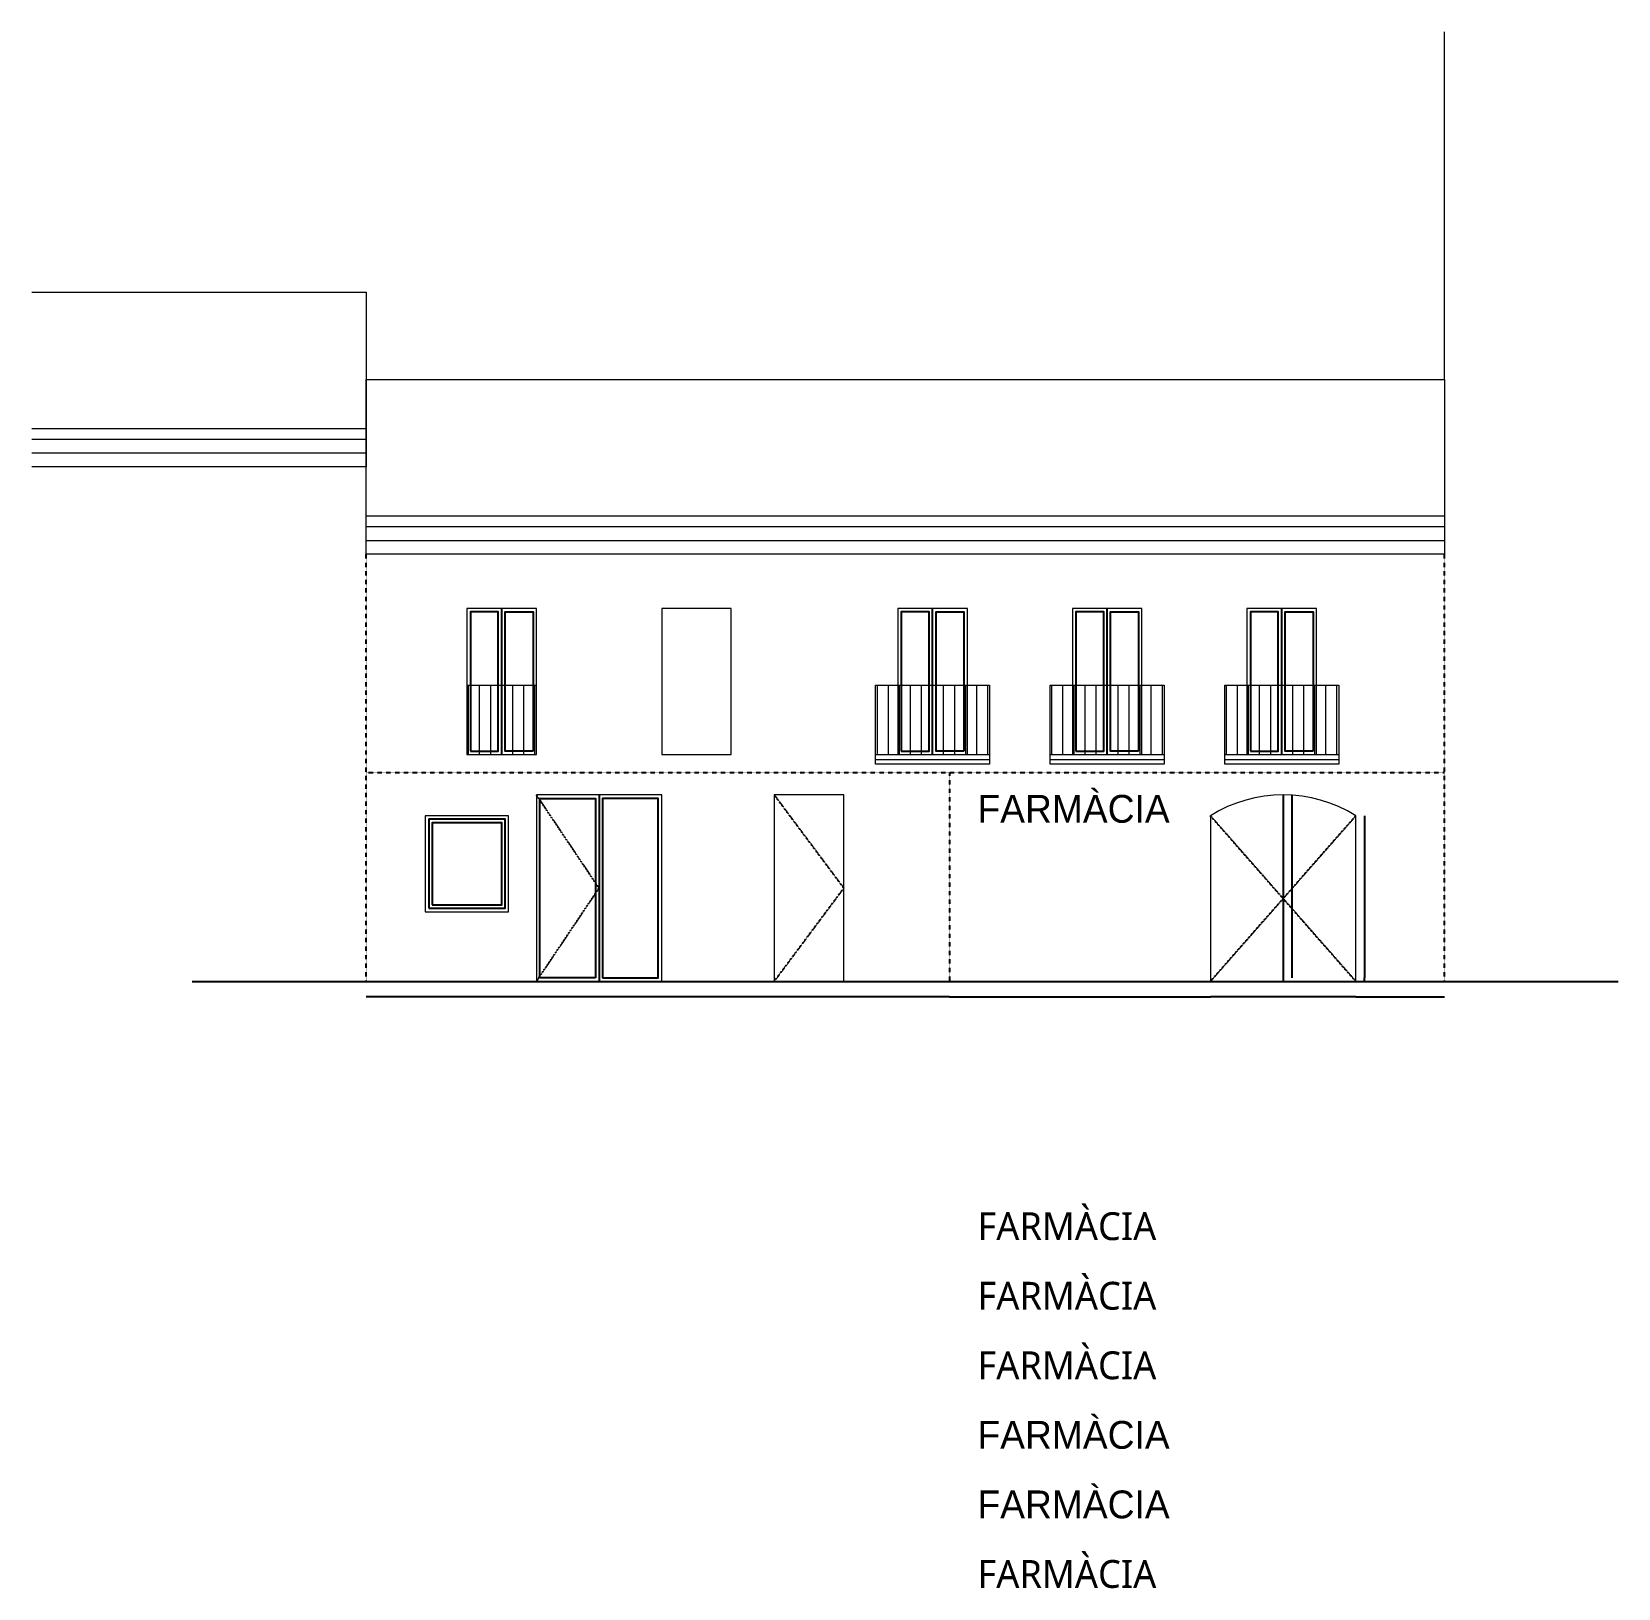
# Model space of a CAD drawing. Extents: x -50 to 69572, y -29139 to 50177.
# Drawn here: x 46762 to 69572, y 3581 to 25959 of the extents above; entities that cross this region are included whole.
import ezdxf

# ---------------------------------------------------------------- set-up
doc = ezdxf.new("R2010")
doc.units = 0
doc.header["$PDMODE"] = 1
doc.linetypes.add('ACAD_ISO03W100', pattern=[30, 12, -18])
doc.layers.get('DEFPOINTS').update_dxf_attribs({"color": 20})
for name, color, linetype in [('COTES', 123, 'Continuous'), ('DISCONTINUA', 52, 'ACAD_ISO03W100'), ('FUSTERIES', 144, 'Continuous'), ('PARETS', 6, 'Continuous')]:
    doc.layers.add(name, color=color, linetype=linetype)
doc.layers.add('PROJECCIÓ', color=52, linetype='Continuous', lineweight=13)
doc.layers.add('PROJECCIÓ SUAU', color=151, linetype='Continuous', lineweight=9)
doc.styles.add('ARIAL', font='')
doc.styles.get('ARIAL').set_extended_font_data('Century Gothic')
doc.dimstyles.new('Cotes Arnau', dxfattribs={"dimtxt": 0.1, "dimasz": 0.05, "dimexe": 0.05, "dimexo": 0.35, "dimgap": 0.04, "dimtad": 1, "dimlfac": 100, "dimrnd": 0.5, "dimtxsty": 'ARIAL', "dimblk1": 'Punta Cota', "dimblk2": 'Punta Cota Final', "dimsah": 1, "dimcen": 0, "dimse1": 1, "dimse2": 1, "dimadec": 0, "dimazin": 0, "dimtfac": 0.07, "dimtix": 1, "dimtmove": 0, "dimatfit": 2, "dimldrblk": 'NONE', "dimfxl": 0.05, "dimtolj": 1, "dimtzin": 0, "dimarcsym": 0})

msp = doc.modelspace()

# ---------------------------------------------------------------- texts
at = {"char_height": 400, "attachment_point": 1, "style": 'ARIAL'}
for s, insert in [('{\\f@Microsoft YaHei UI|b0|i0|c0|p34;FARMÀCIA}', (60359.05148, 8986.6691)), ('{\\f@Yu Gothic|b0|i0|c0|p34;FARMÀCIA}', (60359.05148, 7986.6691)), ('{\\f@Yu Gothic Light|b0|i0|c0|p34;FARMÀCIA}', (60359.05148, 6986.6691)), ('{\\fBahnschrift Light|b0|i0|c0|p34;FARMÀCIA}', (60359.05148, 5986.6691)), ('{\\fMontserrat|b0|i0|c0|p2;FARMÀCIA}', (60359.05148, 4986.6691)), ('{\\f@Malgun Gothic|b0|i0|c0|p34;FARMÀCIA}', (60359.05148, 3986.6691))]:
    msp.add_mtext_dynamic_manual_height_columns(s, width=3102.0869357, gutter_width=11250, heights=[0], dxfattribs=dict(at, insert=insert))
at = {"layer": 'FUSTERIES', "insert": (60359.05148, 14986.6691), "char_height": 400, "attachment_point": 1, "style": 'ARIAL'}
msp.add_mtext_dynamic_manual_height_columns('{\\fMontserrat|b0|i0|c0|p2;FARMÀCIA}', width=3102.0869357, gutter_width=11250, heights=[0], dxfattribs=at)

# ---------------------------------------------------------------- blocks, each defined once
blk = doc.blocks.new('Punta Cota')
blk.add_line((0, -1), (0, 1))
blk = doc.blocks.new('Punta Cota Final')
blk.add_line((0, 1), (0, -1))
blk = doc.blocks.new('*D134')
at = {"layer": 'COTES', "color": 0, "linetype": 'ByBlock', "lineweight": -2, "transparency": 16777216}
blk.add_line((59959, 12082), (63709, 12082), dxfattribs=at)
at = {"layer": 'DEFPOINTS', "color": 0, "linetype": 'ByBlock', "transparency": 16777216}
for p in [(63709, 13307), (59959, 12307), (63709, 12082)]:
    blk.add_point(p, dxfattribs=at)
at = {"layer": 'COTES', "color": 0, "linetype": 'ByBlock', "lineweight": -2, "transparency": 16777216, "xscale": 0.03750000000000001, "yscale": 0.03750000000000001, "zscale": 0.03750000000000001, "rotation": 180}
blk.add_blockref('Punta Cota', (59959, 12082), dxfattribs=at)
at = {"layer": 'COTES', "color": 0, "linetype": 'ByBlock', "lineweight": -2, "transparency": 16777216, "xscale": 0.03750000000000001, "yscale": 0.03750000000000001, "zscale": 0.03750000000000001}
blk.add_blockref('Punta Cota Final', (63709, 12082), dxfattribs=at)
at = {"layer": 'COTES', "color": 0, "linetype": 'ByBlock', "transparency": 16777216, "insert": (61834, 12082), "char_height": 0.075, "attachment_point": 5, "style": 'ARIAL'}
blk.add_mtext('\\A1;375000', dxfattribs=at)
blk = doc.blocks.new('_None')
blk = doc.blocks.new('*D135')
at = {"layer": 'COTES', "color": 0, "linetype": 'ByBlock', "lineweight": -2, "transparency": 16777216}
blk.add_line((65799, 12082), (63709, 12082), dxfattribs=at)
at = {"layer": 'DEFPOINTS', "color": 0, "linetype": 'ByBlock', "transparency": 16777216}
for p in [(63709, 13307), (65799, 13307), (63709, 12082)]:
    blk.add_point(p, dxfattribs=at)
at = {"layer": 'COTES', "color": 0, "linetype": 'ByBlock', "lineweight": -2, "transparency": 16777216, "xscale": 0.03750000000000001, "yscale": 0.03750000000000001, "zscale": 0.03750000000000001}
for name, p, rotation in [('Punta Cota Final', (63709, 12082), 180.0000850010316), ('Punta Cota', (65799, 12082), 8.500103157338401e-05)]:
    blk.add_blockref(name, p, dxfattribs=dict(at, rotation=rotation))
at = {"layer": 'COTES', "color": 0, "linetype": 'ByBlock', "transparency": 16777216, "insert": (64754, 12082), "char_height": 0.075, "attachment_point": 5, "rotation": 0.0001, "style": 'ARIAL'}
blk.add_mtext('\\A1;209000', dxfattribs=at)
blk = doc.blocks.new('*D136')
at = {"layer": 'COTES', "color": 0, "linetype": 'ByBlock', "lineweight": -2, "transparency": 16777216}
blk.add_line((65799, 12082), (67072, 12082), dxfattribs=at)
at = {"layer": 'DEFPOINTS', "color": 0, "linetype": 'ByBlock', "transparency": 16777216}
for p in [(65799, 13307), (67072, 13307), (67072, 12082)]:
    blk.add_point(p, dxfattribs=at)
at = {"layer": 'COTES', "color": 0, "linetype": 'ByBlock', "lineweight": -2, "transparency": 16777216, "xscale": 0.03750000000000001, "yscale": 0.03750000000000001, "zscale": 0.03750000000000001}
for name, p, rotation in [('Punta Cota', (65799, 12082), 179.9999149989683), ('Punta Cota Final', (67072, 12082), 359.9999149989683)]:
    blk.add_blockref(name, p, dxfattribs=dict(at, rotation=rotation))
at = {"layer": 'COTES', "color": 0, "linetype": 'ByBlock', "transparency": 16777216, "insert": (66436, 12082), "char_height": 0.075, "attachment_point": 5, "rotation": 359.9999, "style": 'ARIAL'}
blk.add_mtext('\\A1;127309', dxfattribs=at)
blk = doc.blocks.new('*D137')
at = {"layer": 'COTES', "color": 0, "linetype": 'ByBlock', "lineweight": -2, "transparency": 16777216}
blk.add_line((64879, 14987), (64879, 12357), dxfattribs=at)
at = {"layer": 'DEFPOINTS', "color": 0, "linetype": 'ByBlock', "transparency": 16777216}
for p in [(64754, 14987), (64754, 12357), (64879, 12357)]:
    blk.add_point(p, dxfattribs=at)
at = {"layer": 'COTES', "color": 0, "linetype": 'ByBlock', "lineweight": -2, "transparency": 16777216, "xscale": 0.03750000000000001, "yscale": 0.03750000000000001, "zscale": 0.03750000000000001}
for name, p, rotation in [('Punta Cota', (64879, 14987), 90), ('Punta Cota Final', (64879, 12357), 270)]:
    blk.add_blockref(name, p, dxfattribs=dict(at, rotation=rotation))
at = {"layer": 'COTES', "color": 0, "linetype": 'ByBlock', "transparency": 16777216, "insert": (64879, 13672), "char_height": 0.075, "attachment_point": 5, "rotation": 90, "style": 'ARIAL'}
blk.add_mtext('\\A1;263000', dxfattribs=at)
blk = doc.blocks.new('*D138')
at = {"layer": 'COTES', "color": 0, "linetype": 'ByBlock', "lineweight": -2, "transparency": 16777216}
blk.add_line((65924, 14687), (65924, 12357), dxfattribs=at)
at = {"layer": 'DEFPOINTS', "color": 0, "linetype": 'ByBlock', "transparency": 16777216}
for p in [(65799, 14687), (65799, 12357), (65924, 12357)]:
    blk.add_point(p, dxfattribs=at)
at = {"layer": 'COTES', "color": 0, "linetype": 'ByBlock', "lineweight": -2, "transparency": 16777216, "xscale": 0.03750000000000001, "yscale": 0.03750000000000001, "zscale": 0.03750000000000001}
for name, p, rotation in [('Punta Cota', (65924, 14687), 90), ('Punta Cota Final', (65924, 12357), 270)]:
    blk.add_blockref(name, p, dxfattribs=dict(at, rotation=rotation))
at = {"layer": 'COTES', "color": 0, "linetype": 'ByBlock', "transparency": 16777216, "insert": (65924, 13522), "char_height": 0.075, "attachment_point": 5, "rotation": 90, "style": 'ARIAL'}
blk.add_mtext('\\A1;233000', dxfattribs=at)
blk = doc.blocks.new('*D133')
at = {"layer": 'COTES', "color": 0, "linetype": 'ByBlock', "lineweight": -2, "transparency": 16777216}
blk.add_line((65924, 12307), (65924, 12357), dxfattribs=at)
at = {"layer": 'DEFPOINTS', "color": 0, "linetype": 'ByBlock', "transparency": 16777216}
for p in [(65799, 12357), (65924, 12357), (65799, 12307)]:
    blk.add_point(p, dxfattribs=at)
at = {"layer": 'COTES', "color": 0, "linetype": 'ByBlock', "lineweight": -2, "transparency": 16777216, "xscale": 0.03750000000000001, "yscale": 0.03750000000000001, "zscale": 0.03750000000000001}
for name, p, rotation in [('Punta Cota Final', (65924, 12357), 90), ('Punta Cota', (65924, 12307), 270)]:
    blk.add_blockref(name, p, dxfattribs=dict(at, rotation=rotation))
at = {"layer": 'COTES', "color": 0, "linetype": 'ByBlock', "transparency": 16777216, "insert": (65924, 12332), "char_height": 0.075, "attachment_point": 5, "rotation": 90, "style": 'ARIAL'}
blk.add_mtext('\\A1;5000', dxfattribs=at)
blk = doc.blocks.new('*D139')
at = {"layer": 'COTES', "color": 0, "linetype": 'ByBlock', "lineweight": -2, "transparency": 16777216}
blk.add_line((59959, 12082), (51569, 12082), dxfattribs=at)
at = {"layer": 'DEFPOINTS', "color": 0, "linetype": 'ByBlock', "transparency": 16777216}
for p in [(51569, 12307), (59959, 12307), (51569, 12082)]:
    blk.add_point(p, dxfattribs=at)
at = {"layer": 'COTES', "color": 0, "linetype": 'ByBlock', "lineweight": -2, "transparency": 16777216, "xscale": 0.03750000000000001, "yscale": 0.03750000000000001, "zscale": 0.03750000000000001}
for name, p, rotation in [('Punta Cota Final', (51569, 12082), 179.9999538767327), ('Punta Cota', (59959, 12082), 359.9999538767327)]:
    blk.add_blockref(name, p, dxfattribs=dict(at, rotation=rotation))
at = {"layer": 'COTES', "color": 0, "linetype": 'ByBlock', "transparency": 16777216, "insert": (55764, 12082), "char_height": 0.075, "attachment_point": 5, "rotation": 360, "style": 'ARIAL'}
blk.add_mtext('\\A1;838990,5', dxfattribs=at)

# ---------------------------------------------------------------- dimensions: what is measured, and where the dimension line sits
at = {"layer": 'COTES', "linetype": 'ByBlock'}
for base, p1, p2, angle, picture, middle in [((64879.05159, 12356.6691), (64754.05221, 14986.6691), (64754.05148, 12356.6691), 270, '*D137', (64878.9822, 13671.6691)), ((65924.05159, 12356.6691), (65799.05148, 14686.6691), (65799.05148, 12356.6691), 270, '*D138', (65923.9822, 13521.6691)), ((63709.0517, 12081.67031), (59959.05148, 12306.6691), (63709.0517, 13306.6703), 0.000046123, '*D134', (61834.05159, 12081.7397)), ((63709.05352, 12081.67031), (65799.05148, 13306.67242), (63709.0517, 13306.6703), 180.000085001, '*D135', (64754.05341, 12081.74125)), ((67072.14087, 12081.67152), (65799.05148, 13306.67242), (67072.14269, 13306.6703), 359.999914999, '*D136', (66435.59527, 12081.74185)), ((65924.05159, 12356.6691), (65799.05148, 12306.6691), (65799.05148, 12356.6691), 90, '*D133', (65923.9822, 12331.6691)), ((51569.14621, 12081.67404), (59959.05148, 12306.6691), (51569.14639, 12306.6691), 179.999953877, '*D139', (55764.09876, 12081.7435))]:
    dim = msp.add_linear_dim(base=base, p1=p1, p2=p2, angle=angle, dimstyle='Cotes Arnau', override={"dimscale": 0.75}, dxfattribs=at)
    dim.commit()
    dim.dimension.update_dxf_attribs({"geometry": picture, "text_midpoint": middle})

# ---------------------------------------------------------------- hatches: boundary and pattern name
at = {"layer": 'PROJECCIÓ SUAU'}
h = msp.add_hatch(dxfattribs=at)
h.set_pattern_fill('ANSI31', color=256, scale=50, angle=45)
h.set_pattern_definition([(90, (53519.05, 15566.67), (-158.75, 0), [])])
h.paths.add_polyline_path([(54019.05148, 16566.6691), (53019.05148, 16566.6691), (53019.05148, 15566.6691), (54019.05148, 15566.6691)])
h = msp.add_hatch(dxfattribs=at)
h.set_pattern_fill('ANSI31', color=256, scale=50, angle=45)
h.set_pattern_definition([(90, (59713.76, 15566.67), (-158.75, 0), [])])
h.paths.add_polyline_path([(60533.75656, 16566.6691), (58893.75656, 16566.6691), (58893.75656, 15566.6691), (60533.75656, 15566.6691)])
h = msp.add_hatch(dxfattribs=at)
h.set_pattern_fill('ANSI31', color=256, scale=50, angle=45)
h.set_pattern_definition([(90, (62223.76, 15566.67), (-158.75, 0), [])])
h.paths.add_polyline_path([(63043.75656, 16566.6691), (61403.75656, 16566.6691), (61403.75656, 15566.6691), (63043.75656, 15566.6691)])
h = msp.add_hatch(dxfattribs=at)
h.set_pattern_fill('ANSI31', color=256, scale=50, angle=45)
h.set_pattern_definition([(90, (64733.76, 15566.67), (-158.75, 0), [])])
h.paths.add_polyline_path([(65553.75656, 16566.6691), (63913.75656, 16566.6691), (63913.75656, 15566.6691), (65553.75656, 15566.6691)])

# ---------------------------------------------------------------- linework, layer by layer
at = {"layer": 'DISCONTINUA', "ltscale": 0.005}
for points in [[(51569.14639, 12306.6691), (51569.14639, 18446.6691)], [(67072.14269, 12306.6691), (67072.14269, 18446.6691)], [(51569.14639, 15306.6691), (67072.14269, 15306.6691)], [(59959.05148, 15306.6691), (59959.05148, 12306.6691)], [(54019.05148, 12306.6691), (54919.05148, 13646.6691), (54019.05148, 14986.6691)], [(57438.46164, 12306.6691), (58438.46164, 13646.6691), (57438.46164, 14986.6691)], [(63709.05148, 12306.6691), (64754.05148, 13496.6691), (63709.05148, 14686.6691)], [(65799.05148, 12306.6691), (64754.05148, 13496.6691), (65799.05148, 14686.6691)]]:
    msp.add_lwpolyline(points, dxfattribs=at)
at = {"layer": 'FUSTERIES'}
for points in [[(53069.05148, 15616.6691), (53469.05148, 15616.6691), (53469.05148, 17616.6691), (53069.05148, 17616.6691)], [(53969.05148, 15616.6691), (53569.05148, 15616.6691), (53569.05148, 17616.6691), (53969.05148, 17616.6691)], [(59263.75656, 15616.6691), (59663.75656, 15616.6691), (59663.75656, 17616.6691), (59263.75656, 17616.6691)], [(60163.75656, 15616.6691), (59763.75656, 15616.6691), (59763.75656, 17616.6691), (60163.75656, 17616.6691)], [(61773.75656, 15616.6691), (62173.75656, 15616.6691), (62173.75656, 17616.6691), (61773.75656, 17616.6691)], [(62673.75656, 15616.6691), (62273.75656, 15616.6691), (62273.75656, 17616.6691), (62673.75656, 17616.6691)], [(64283.75656, 15616.6691), (64683.75656, 15616.6691), (64683.75656, 17616.6691), (64283.75656, 17616.6691)], [(65183.75656, 15616.6691), (64783.75656, 15616.6691), (64783.75656, 17616.6691), (65183.75656, 17616.6691)], [(54869.05148, 12356.6691), (54069.05148, 12356.6691), (54069.05148, 14936.6691), (54869.05148, 14936.6691)], [(54969.05148, 12356.6691), (55769.05148, 12356.6691), (55769.05148, 14936.6691), (54969.05148, 14936.6691)], [(52469.05148, 13356.6691), (53569.05148, 13356.6691), (53569.05148, 14636.6691), (52469.05148, 14636.6691)], [(52519.05148, 13406.6691), (53519.05148, 13406.6691), (53519.05148, 14586.6691), (52519.05148, 14586.6691)]]:
    msp.add_lwpolyline(points, close=True, dxfattribs=at)
for points in [[(53519.05148, 15566.6691), (53519.05148, 17666.6691)], [(59713.75656, 15566.6691), (59713.75656, 17666.6691)], [(62223.75656, 15566.6691), (62223.75656, 17666.6691)], [(64733.75656, 15566.6691), (64733.75656, 17666.6691)], [(54919.05148, 14986.6691), (54919.05148, 12306.6691)], [(64754.05148, 14986.6691), (64754.05148, 12306.6691)]]:
    msp.add_lwpolyline(points, dxfattribs=at)
at = {"layer": 'PARETS'}
msp.add_lwpolyline([(49069.14639, 12306.6691), (69572.14269, 12306.6691)], dxfattribs=at)
at = {"layer": 'PROJECCIÓ'}
for points in [[(67072.14269, 20958.6691), (67072.14269, 25958.6691)], [(46762.02028, 22214.6691), (51569.14639, 22214.6691), (51569.14639, 19702.6691), (46762.02028, 19702.6691)], [(46762.02028, 20252.6691), (51569.14639, 20252.6691)], [(51569.14639, 18996.6691), (67072.14269, 18996.6691)], [(53019.05148, 16566.6691), (54019.05148, 16566.6691)], [(58893.75656, 15566.6691), (58893.75656, 16566.6691), (60533.75656, 16566.6691), (60533.75656, 15566.6691)], [(61403.75656, 15566.6691), (61403.75656, 16566.6691), (63043.75656, 16566.6691), (63043.75656, 15566.6691)], [(63913.75656, 15566.6691), (63913.75656, 16566.6691), (65553.75656, 16566.6691), (65553.75656, 15566.6691)]]:
    msp.add_lwpolyline(points, dxfattribs=at)
for points in [[(51569.14639, 20958.6691), (67072.14269, 20958.6691), (67072.14269, 18446.6691), (51569.14639, 18446.6691)], [(53019.05148, 15566.6691), (54019.05148, 15566.6691), (54019.05148, 17666.6691), (53019.05148, 17666.6691)], [(55819.05148, 15566.6691), (56819.05148, 15566.6691), (56819.05148, 17666.6691), (55819.05148, 17666.6691)], [(59213.75656, 15566.6691), (60213.75656, 15566.6691), (60213.75656, 17666.6691), (59213.75656, 17666.6691)], [(61723.75656, 15566.6691), (62723.75656, 15566.6691), (62723.75656, 17666.6691), (61723.75656, 17666.6691)], [(64233.75656, 15566.6691), (65233.75656, 15566.6691), (65233.75656, 17666.6691), (64233.75656, 17666.6691)], [(58893.75656, 15566.6691), (60533.75656, 15566.6691), (60533.75656, 15426.6691), (58893.75656, 15426.6691)], [(61403.75656, 15566.6691), (63043.75656, 15566.6691), (63043.75656, 15426.6691), (61403.75656, 15426.6691)], [(63913.75656, 15566.6691), (65553.75656, 15566.6691), (65553.75656, 15426.6691), (63913.75656, 15426.6691)], [(54019.05148, 12306.6691), (55819.05148, 12306.6691), (55819.05148, 14986.6691), (54019.05148, 14986.6691)], [(57438.46164, 12306.6691), (58438.46164, 12306.6691), (58438.46164, 14986.6691), (57438.46164, 14986.6691)], [(52419.05148, 13306.6691), (53619.05148, 13306.6691), (53619.05148, 14686.6691), (52419.05148, 14686.6691)]]:
    msp.add_lwpolyline(points, close=True, dxfattribs=at)
at = {"layer": 'PROJECCIÓ', "transparency": 33554687}
msp.add_lwpolyline([(63709.05148, 12306.6691), (65799.05148, 12306.6691), (65799.05148, 14686.6691, 0.2870813397), (63709.05148, 14686.6691)], format="xyb", close=True, dxfattribs=at)
at = {"layer": 'PROJECCIÓ SUAU'}
for points in [[(46762.02028, 20102.6691), (51569.14639, 20102.6691)], [(46762.02028, 19902.6691), (51569.14639, 19902.6691)], [(51569.14639, 18846.6691), (67072.14269, 18846.6691)], [(51569.14639, 18646.6691), (67072.14269, 18646.6691)], [(58893.75656, 15496.6691), (60533.75656, 15496.6691)], [(61403.75656, 15496.6691), (63043.75656, 15496.6691)], [(63913.75656, 15496.6691), (65553.75656, 15496.6691)]]:
    msp.add_lwpolyline(points, dxfattribs=at)

msp.set_redraw_order([(e.dxf.handle, doc.entitydb.next_handle()) for e in msp.query("TEXT MTEXT ATTDEF DIMENSION ARC_DIMENSION")])  # texts and dimensions are drawn at this point

doc.saveas('drawing.dxf')
